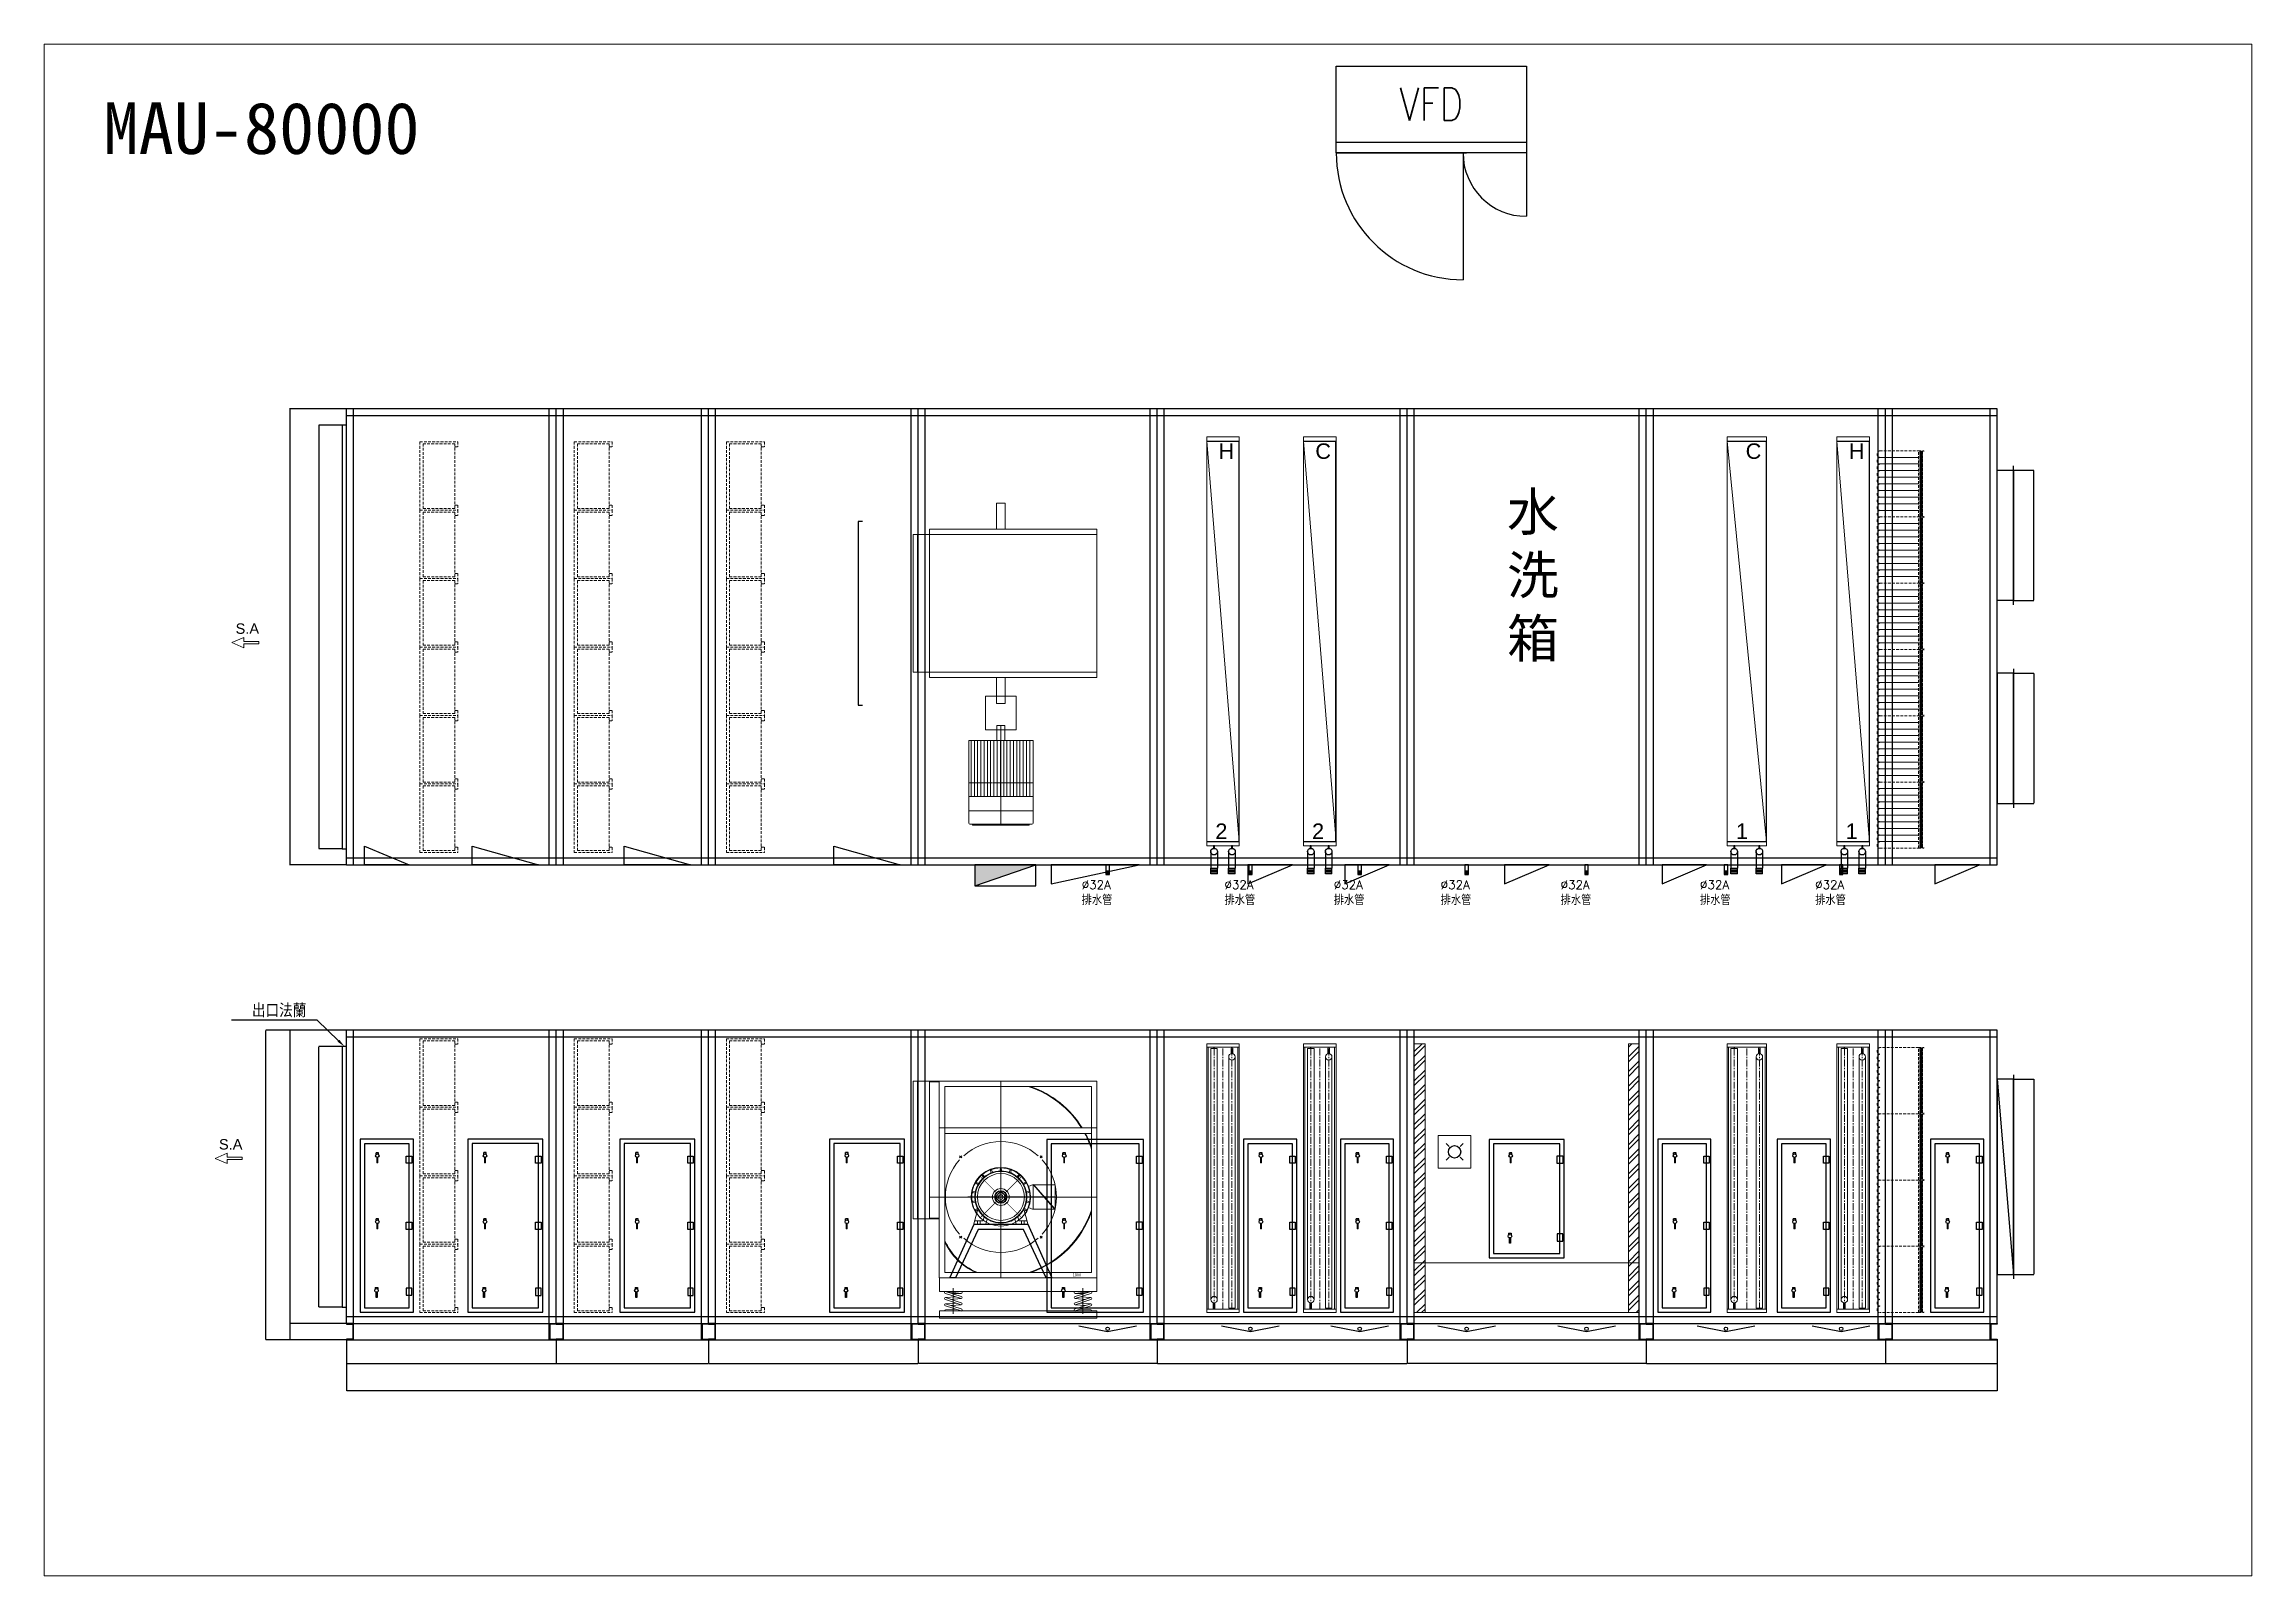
# Model space of a CAD drawing. Header units: millimetres. Extents: x -69706 to 52883, y -6882 to 68885.
# Drawn here: x -69706 to -49391, y 29188 to 43289 of the extents above; entities that cross this region are included whole.
import ezdxf
from ezdxf import colors
from ezdxf.entities.mleader import LeaderData, LeaderLine
from ezdxf.enums import TextEntityAlignment as Align
from ezdxf.math import Vec2, Vec3

# ---------------------------------------------------------------- set-up
doc = ezdxf.new("R2010")
doc.units = ezdxf.units.MM
for name, pattern in [('CENTER2', [28.575, 19.05, -3.175, 3.175, -3.175]), ('CENTERX2', [101.6, 63.5, -12.7, 12.7, -12.7]), ('DASHEDX2', [38.1, 25.4, -12.7])]:
    doc.linetypes.add(name, pattern=pattern)
doc.layers.add('188K-SM-03-F10-ELEC-EQ-Y2257103$0$E-VFD-PNL', color=150, linetype='Continuous')
doc.layers.add('200', color=7, linetype='Continuous')
for name, color, linetype, lineweight in [('1co fi', 2, 'Continuous', 13), ('2 fan  m', 6, 'Continuous', 9), ('CEN', 1, 'CENTERX2', 9), ('DIM', 3, 'Continuous', 20)]:
    doc.layers.add(name, color=color, linetype=linetype, lineweight=lineweight)
doc.styles.add('188K-SM-03-F10-ELEC-EQ-Y2257103$0$aa-txt', font='simplex.shx', dxfattribs={"width": 0.6})
doc.styles.add('CHINA', font='simplex.shx', dxfattribs={"bigfont": 'chineset.shx'})
doc.styles.get("Standard").update_dxf_attribs({"font": 'arial.ttf'})
doc.dimstyles.new('ISO-25', dxfattribs={"dimtxt": 2.5, "dimasz": 2.5, "dimexe": 1.25, "dimexo": 0.625, "dimtad": 1, "dimtxsty": 'Standard', "dimcen": 2.5, "dimadec": 0, "dimazin": 0, "dimtfac": 1, "dimtmove": 0, "dimatfit": 3, "dimfxl": 1, "dimarcsym": 0})
pattern_1 = [(45, (-67741.71, 33205.37), (-67.3519, 67.3519), []), (45, (-67696.81, 33205.37), (-67.3519, 67.3519), [])]

# ---------------------------------------------------------------- blocks, each defined once
blk = doc.blocks.new('HE')
at = {"layer": '1co fi', "linetype": 'DASHEDX2'}
for p, q in [((23071, 10212), (23421, 10212)), ((23071, 10212), (23071, 9582)), ((23100, 10194), (23100, 9599)), ((23392, 10194), (23100, 10194)), ((23392, 9599), (23392, 10194)), ((23392, 10164), (23421, 10164)), ((23421, 10212), (23421, 10164)), ((23071, 9582), (23421, 9582)), ((23071, 9582), (23421, 9582)), ((23100, 9599), (23392, 9599)), ((23392, 9629), (23421, 9629)), ((23421, 9629), (23421, 9582))]:
    blk.add_line(p, q, dxfattribs=at)
blk = doc.blocks.new('final')
at = {"layer": '1co fi'}
blk.add_blockref('HE', (-23421, -9582), dxfattribs=at)
blk = doc.blocks.new('*D400')
at = {"layer": 'DIM', "color": 0, "lineweight": -2, "transparency": 16777216}
for p, q in [((-66924, 31361), (-66924, 30891)), ((-51734, 31361), (-51734, 30891)), ((-66921, 30893), (-51736, 30893))]:
    blk.add_line(p, q, dxfattribs=at)
at = {"layer": 'DIM', "color": 0, "transparency": 16777216}
for points in [[(-66921, 30893), (-66921, 30892), (-66924, 30893)], [(-51736, 30893), (-51736, 30892), (-51734, 30893)]]:
    blk.add_solid(points, dxfattribs=at)
at = {"layer": 'DIM', "color": 0, "transparency": 16777216, "insert": (-59329, 30894), "char_height": 2.5, "attachment_point": 5}
blk.add_mtext('15190', dxfattribs=at)
blk = doc.blocks.new('12.132131')
at = {"layer": '1co fi', "linetype": 'DASHEDX2'}
h = blk.add_hatch(dxfattribs=at)
h.set_pattern_fill('ANSI37', color=256, scale=100, style=0)
h.set_pattern_definition([(45, (4112.396, -56.011), (-8.838835, 8.838835), []), (135, (4112.396, -56.011), (-8.838835, -8.838835), [])])
h.paths.add_polyline_path([(4539, 2049), (4564, 2049), (4564, 2644), (4539, 2644)])
for p, q in [((4527, 2651), (4577, 2651)), ((4527, 2041), (4527, 2651)), ((4577, 2644), (4577, 2651)), ((4527, 2049), (4527, 2041)), ((4527, 2041), (4577, 2041)), ((4577, 2049), (4577, 2041))]:
    blk.add_line(p, q, dxfattribs=at)
blk.add_lwpolyline([(4564, 2049), (4564, 2644), (4539, 2644), (4539, 2049)], close=True, dxfattribs=at)
blk = doc.blocks.new('pre')
at = {"layer": '1co fi'}
blk.add_blockref('12.132131', (-4577, -2041), dxfattribs=at)
blk = doc.blocks.new('A$C656D3120')
at = {"layer": '1co fi', "linetype": 'DASHEDX2'}
for p, q in [((381, 610), (27, 610)), ((381, 0), (27, 0))]:
    blk.add_line(p, q, dxfattribs=at)
for centre in [(31, 579), (31, 518), (31, 457), (31, 396), (31, 335), (31, 274), (31, 213), (31, 152), (31, 91), (31, 30)]:
    blk.add_arc(centre, 31.1, 97.7308, 256.5059, dxfattribs=at)
blk = doc.blocks.new('A$C6C8E4D39')
at = {"layer": '1co fi', "linetype": 'DASHEDX2'}
for p, q in [((24, 610), (381, 610)), ((24, 610), (381, 610)), ((24, 549), (381, 549)), ((24, 488), (381, 488)), ((24, 427), (381, 427)), ((381, 549), (27, 549)), ((381, 488), (27, 488)), ((381, 427), (27, 427)), ((24, 366), (381, 366)), ((24, 305), (381, 305)), ((24, 244), (381, 244)), ((381, 366), (27, 366)), ((381, 305), (27, 305)), ((381, 244), (27, 244)), ((24, 183), (381, 183)), ((24, 122), (381, 122)), ((24, 61), (381, 61)), ((381, 183), (27, 183)), ((381, 122), (27, 122)), ((381, 61), (27, 61)), ((24, 0), (381, 0)), ((24, 0), (381, 0))]:
    blk.add_line(p, q, dxfattribs=at)
for centre in [(31, 579), (31, 518), (31, 457), (31, 396), (31, 335), (31, 274), (31, 213), (31, 152), (31, 91), (31, 30)]:
    blk.add_arc(centre, 31.1, 97.7308, 256.5059, dxfattribs=at)
blk = doc.blocks.new('*D401')
at = {"layer": 'DIM', "color": 0, "lineweight": -2, "transparency": 16777216}
for p, q in [((-66964, 34061), (-67180, 34061)), ((-67178, 31664), (-67178, 34059)), ((-66964, 31661), (-67180, 31661))]:
    blk.add_line(p, q, dxfattribs=at)
at = {"layer": 'DIM', "color": 0, "transparency": 16777216}
for points in [[(-67179, 34059), (-67178, 34059), (-67178, 34061)], [(-67179, 31664), (-67178, 31664), (-67178, 31661)]]:
    blk.add_solid(points, dxfattribs=at)
at = {"layer": 'DIM', "color": 0, "transparency": 16777216, "insert": (-67180, 32861), "char_height": 2.5, "attachment_point": 5, "rotation": 90}
blk.add_mtext('2400', dxfattribs=at)
blk = doc.blocks.new('*D402')
at = {"layer": 'DIM', "color": 0, "lineweight": -2, "transparency": 16777216}
for p, q in [((-66924, 34211), (-67448, 34211)), ((-67447, 34209), (-67447, 31514)), ((-66924, 31511), (-67448, 31511))]:
    blk.add_line(p, q, dxfattribs=at)
at = {"layer": 'DIM', "color": 0, "transparency": 16777216}
for points in [[(-67447, 34209), (-67447, 34209), (-67447, 34211)], [(-67447, 31514), (-67447, 31514), (-67447, 31511)]]:
    blk.add_solid(points, dxfattribs=at)
at = {"layer": 'DIM', "color": 0, "transparency": 16777216, "insert": (-67449, 32861), "char_height": 2.5, "attachment_point": 5, "rotation": 90}
blk.add_mtext('2700', dxfattribs=at)
blk = doc.blocks.new('*D378')
at = {"layer": 'DIM', "color": 0, "lineweight": -2, "transparency": 16777216}
for p, q in [((-66924, 31511), (-67448, 31511)), ((-67447, 31509), (-67447, 31364)), ((-66924, 31361), (-67448, 31361))]:
    blk.add_line(p, q, dxfattribs=at)
at = {"layer": 'DIM', "color": 0, "transparency": 16777216}
for points in [[(-67447, 31509), (-67447, 31509), (-67447, 31511)], [(-67447, 31364), (-67447, 31364), (-67447, 31361)]]:
    blk.add_solid(points, dxfattribs=at)
at = {"layer": 'DIM', "color": 0, "transparency": 16777216, "insert": (-67449, 31436), "char_height": 2.5, "attachment_point": 5, "rotation": 90}
blk.add_mtext('150', dxfattribs=at)
blk = doc.blocks.new('*D403')
at = {"layer": 'DIM', "color": 0, "lineweight": -2, "transparency": 16777216}
for p, q in [((-66924, 34211), (-67667, 34211)), ((-67666, 31364), (-67666, 34209)), ((-66924, 31361), (-67667, 31361))]:
    blk.add_line(p, q, dxfattribs=at)
at = {"layer": 'DIM', "color": 0, "transparency": 16777216}
for points in [[(-67666, 34209), (-67666, 34209), (-67666, 34211)], [(-67666, 31364), (-67666, 31364), (-67666, 31361)]]:
    blk.add_solid(points, dxfattribs=at)
at = {"layer": 'DIM', "color": 0, "transparency": 16777216, "insert": (-67668, 32786), "char_height": 2.5, "attachment_point": 5, "rotation": 90}
blk.add_mtext('2850', dxfattribs=at)
blk = doc.blocks.new('*D404')
at = {"layer": 'DIM', "color": 0, "lineweight": -2, "transparency": 16777216}
for p, q in [((-66964, 39782), (-67180, 39782)), ((-67178, 39780), (-67178, 35885)), ((-66964, 35882), (-67180, 35882))]:
    blk.add_line(p, q, dxfattribs=at)
at = {"layer": 'DIM', "color": 0, "transparency": 16777216}
for points in [[(-67179, 39780), (-67178, 39780), (-67178, 39782)], [(-67179, 35885), (-67178, 35885), (-67178, 35882)]]:
    blk.add_solid(points, dxfattribs=at)
at = {"layer": 'DIM', "color": 0, "transparency": 16777216, "insert": (-67180, 37832), "char_height": 2.5, "attachment_point": 5, "rotation": 90}
blk.add_mtext('3900', dxfattribs=at)
blk = doc.blocks.new('*D405')
at = {"layer": 'DIM', "color": 0, "lineweight": -2, "transparency": 16777216}
for p, q in [((-66924, 39932), (-67448, 39932)), ((-67447, 39930), (-67447, 35735)), ((-66924, 35732), (-67448, 35732))]:
    blk.add_line(p, q, dxfattribs=at)
at = {"layer": 'DIM', "color": 0, "transparency": 16777216}
for points in [[(-67447, 39930), (-67447, 39930), (-67447, 39932)], [(-67447, 35735), (-67447, 35735), (-67447, 35732)]]:
    blk.add_solid(points, dxfattribs=at)
at = {"layer": 'DIM', "color": 0, "transparency": 16777216, "insert": (-67449, 37832), "char_height": 2.5, "attachment_point": 5, "rotation": 90}
blk.add_mtext('4200', dxfattribs=at)
blk = doc.blocks.new('*D406')
at = {"layer": 'DIM', "color": 0, "lineweight": -2, "ltscale": 3, "transparency": 16777216}
for p, q in [((-66924, 31361), (-66924, 31143)), ((-64994, 31361), (-64994, 31143)), ((-66921, 31144), (-64996, 31144))]:
    blk.add_line(p, q, dxfattribs=at)
at = {"layer": 'DIM', "color": 0, "ltscale": 3, "transparency": 16777216}
for points in [[(-66921, 31144), (-66921, 31143), (-66924, 31144)], [(-64996, 31144), (-64996, 31143), (-64994, 31144)]]:
    blk.add_solid(points, dxfattribs=at)
at = {"layer": 'DIM', "color": 0, "ltscale": 3, "transparency": 16777216, "insert": (-65959, 31146), "char_height": 2.5, "attachment_point": 5}
blk.add_mtext('1930', dxfattribs=at)
blk = doc.blocks.new('*D379')
at = {"layer": 'DIM', "color": 0, "lineweight": -2, "ltscale": 3, "transparency": 16777216}
for p, q in [((-54964, 31361), (-54964, 31143)), ((-52764, 31361), (-52764, 31143)), ((-54961, 31144), (-52766, 31144))]:
    blk.add_line(p, q, dxfattribs=at)
at = {"layer": 'DIM', "color": 0, "ltscale": 3, "transparency": 16777216}
for points in [[(-54961, 31144), (-54961, 31143), (-54964, 31144)], [(-52766, 31144), (-52766, 31143), (-52764, 31144)]]:
    blk.add_solid(points, dxfattribs=at)
at = {"layer": 'DIM', "color": 0, "ltscale": 3, "transparency": 16777216, "insert": (-53864, 31146), "char_height": 2.5, "attachment_point": 5}
blk.add_mtext('2200', dxfattribs=at)
blk = doc.blocks.new('*D407')
at = {"layer": 'DIM', "color": 0, "lineweight": -2, "ltscale": 3, "transparency": 16777216}
for p, q in [((-52764, 31361), (-52764, 31143)), ((-51734, 31361), (-51734, 31143)), ((-52761, 31144), (-51736, 31144))]:
    blk.add_line(p, q, dxfattribs=at)
at = {"layer": 'DIM', "color": 0, "ltscale": 3, "transparency": 16777216}
for points in [[(-52761, 31144), (-52761, 31143), (-52764, 31144)], [(-51736, 31144), (-51736, 31143), (-51734, 31144)]]:
    blk.add_solid(points, dxfattribs=at)
at = {"layer": 'DIM', "color": 0, "ltscale": 3, "transparency": 16777216, "insert": (-52249, 31146), "char_height": 2.5, "attachment_point": 5}
blk.add_mtext('1030', dxfattribs=at)
blk = doc.blocks.new('A$C56CF2680')
blk.add_lwpolyline([(0, 54), (265, 0), (530, 54)])
blk.add_circle((265, 25), 16)
blk = doc.blocks.new('A$C0B745E66')
at = {"layer": '200'}
blk.add_blockref('A$C56CF2680', (0, 0), dxfattribs=at)
blk = doc.blocks.new('A$C05B6578A')
for p, q in [((0, 35), (32, 35)), ((0, 23), (32, 23)), ((0, 12), (32, 12))]:
    blk.add_line(p, q)
blk.add_lwpolyline([(0, 0), (32, 0), (32, 88), (0, 88)], close=True)
blk = doc.blocks.new('A$C72C32AF2')
at = {"layer": '200', "rotation": 270}
blk.add_blockref('A$C05B6578A', (0, 32), dxfattribs=at)
blk = doc.blocks.new('A$C70347584')
at = {"ltscale": 3, "rotation": 90}
blk.add_blockref('A$C72C32AF2', (32, 0), dxfattribs=at)
blk = doc.blocks.new('*D380')
at = {"layer": 'DIM', "color": 0, "lineweight": -2, "ltscale": 3, "transparency": 16777216}
for p, q in [((-57164, 31361), (-57164, 31143)), ((-54964, 31361), (-54964, 31143)), ((-54966, 31144), (-57161, 31144))]:
    blk.add_line(p, q, dxfattribs=at)
at = {"layer": 'DIM', "color": 0, "ltscale": 3, "transparency": 16777216}
for points in [[(-57161, 31144), (-57161, 31143), (-57164, 31144)], [(-54966, 31144), (-54966, 31143), (-54964, 31144)]]:
    blk.add_solid(points, dxfattribs=at)
at = {"layer": 'DIM', "color": 0, "ltscale": 3, "transparency": 16777216, "insert": (-56064, 31146), "char_height": 2.5, "attachment_point": 5}
blk.add_mtext('2200', dxfattribs=at)
blk = doc.blocks.new('*D381')
at = {"layer": 'DIM', "color": 0, "lineweight": -2, "ltscale": 3, "transparency": 16777216}
for p, q in [((-59464, 31361), (-59464, 31143)), ((-57164, 31361), (-57164, 31143)), ((-59461, 31144), (-57166, 31144))]:
    blk.add_line(p, q, dxfattribs=at)
at = {"layer": 'DIM', "color": 0, "ltscale": 3, "transparency": 16777216}
for points in [[(-59461, 31144), (-59461, 31143), (-59464, 31144)], [(-57166, 31144), (-57166, 31143), (-57164, 31144)]]:
    blk.add_solid(points, dxfattribs=at)
at = {"layer": 'DIM', "color": 0, "ltscale": 3, "transparency": 16777216, "insert": (-58314, 31146), "char_height": 2.5, "attachment_point": 5}
blk.add_mtext('2300', dxfattribs=at)
blk = doc.blocks.new('*D382')
at = {"layer": 'DIM', "color": 0, "lineweight": -2, "ltscale": 3, "transparency": 16777216}
for p, q in [((-61664, 31361), (-61664, 31143)), ((-59464, 31361), (-59464, 31143)), ((-59466, 31144), (-61661, 31144))]:
    blk.add_line(p, q, dxfattribs=at)
at = {"layer": 'DIM', "color": 0, "ltscale": 3, "transparency": 16777216}
for points in [[(-61661, 31144), (-61661, 31143), (-61664, 31144)], [(-59466, 31144), (-59466, 31143), (-59464, 31144)]]:
    blk.add_solid(points, dxfattribs=at)
at = {"layer": 'DIM', "color": 0, "ltscale": 3, "transparency": 16777216, "insert": (-60564, 31146), "char_height": 2.5, "attachment_point": 5}
blk.add_mtext('2200', dxfattribs=at)
blk = doc.blocks.new('*D383')
at = {"layer": 'DIM', "color": 0, "lineweight": -2, "ltscale": 3, "transparency": 16777216}
for p, q in [((-63594, 31361), (-63594, 31143)), ((-61664, 31361), (-61664, 31143)), ((-63591, 31144), (-61666, 31144))]:
    blk.add_line(p, q, dxfattribs=at)
at = {"layer": 'DIM', "color": 0, "ltscale": 3, "transparency": 16777216}
for points in [[(-63591, 31144), (-63591, 31143), (-63594, 31144)], [(-61666, 31144), (-61666, 31143), (-61664, 31144)]]:
    blk.add_solid(points, dxfattribs=at)
at = {"layer": 'DIM', "color": 0, "ltscale": 3, "transparency": 16777216, "insert": (-62629, 31146), "char_height": 2.5, "attachment_point": 5}
blk.add_mtext('1930', dxfattribs=at)
blk = doc.blocks.new('*D384')
at = {"layer": 'DIM', "color": 0, "lineweight": -2, "ltscale": 3, "transparency": 16777216}
for p, q in [((-64994, 31361), (-64994, 31143)), ((-63594, 31361), (-63594, 31143)), ((-64991, 31144), (-63596, 31144))]:
    blk.add_line(p, q, dxfattribs=at)
at = {"layer": 'DIM', "color": 0, "ltscale": 3, "transparency": 16777216}
for points in [[(-64991, 31144), (-64991, 31143), (-64994, 31144)], [(-63596, 31144), (-63596, 31143), (-63594, 31144)]]:
    blk.add_solid(points, dxfattribs=at)
at = {"layer": 'DIM', "color": 0, "ltscale": 3, "transparency": 16777216, "insert": (-64294, 31146), "char_height": 2.5, "attachment_point": 5}
blk.add_mtext('1400', dxfattribs=at)
blk = doc.blocks.new('00345454')
at = {"color": 0, "linetype": 'Continuous'}
for p, q in [((657, 1931), (634, 1931)), ((634, 1915), (634, 1931)), ((641, 1888), (641, 1838)), ((651, 1838), (641, 1838)), ((651, 1838), (651, 1888)), ((657, 1915), (657, 1931)), ((657, 1323), (634, 1323)), ((634, 1307), (634, 1323)), ((641, 1280), (641, 1231)), ((651, 1231), (641, 1231)), ((651, 1231), (651, 1280)), ((657, 1307), (657, 1323)), ((627, 691), (650, 691)), ((627, 691), (627, 675)), ((634, 598), (634, 647)), ((643, 647), (643, 598)), ((650, 691), (650, 675)), ((643, 598), (634, 598))]:
    blk.add_line(p, q, dxfattribs=at)
for points in [[(487, 464), (977, 464), (977, 2054), (487, 2054)], [(527, 504), (937, 504), (937, 2014), (527, 2014)], [(912, 1900), (962, 1900), (962, 1833), (912, 1833)], [(912, 1292), (962, 1292), (962, 1225), (912, 1225)], [(912, 618), (962, 618), (962, 685), (912, 685)]]:
    blk.add_lwpolyline(points, close=True, dxfattribs=at)
for centre in [(646, 1903), (646, 1295), (638, 663)]:
    blk.add_circle(centre, 16.4, dxfattribs=at)
blk = doc.blocks.new('131313')
at = {"color": 0, "linetype": 'Continuous'}
for p, q in [((726, 1652), (703, 1652)), ((703, 1636), (703, 1652)), ((726, 1636), (726, 1652)), ((710, 1608), (710, 1559)), ((719, 1559), (710, 1559)), ((719, 1559), (719, 1608)), ((726, 1044), (703, 1044)), ((703, 1028), (703, 1044)), ((726, 1028), (726, 1044)), ((710, 1001), (710, 951)), ((719, 951), (710, 951)), ((719, 951), (719, 1001)), ((696, 412), (719, 412)), ((696, 412), (696, 396)), ((719, 412), (719, 396)), ((702, 319), (702, 368)), ((712, 319), (702, 319)), ((712, 368), (712, 319))]:
    blk.add_line(p, q, dxfattribs=at)
for points in [[(556, 185), (1246, 185), (1246, 1775), (556, 1775)], [(596, 225), (1206, 225), (1206, 1735), (596, 1735)], [(1181, 1621), (1231, 1621), (1231, 1554), (1181, 1554)], [(1181, 1013), (1231, 1013), (1231, 946), (1181, 946)], [(1181, 338), (1231, 338), (1231, 405), (1181, 405)]]:
    blk.add_lwpolyline(points, close=True, dxfattribs=at)
for centre in [(715, 1624), (715, 1016), (707, 384)]:
    blk.add_circle(centre, 16.4, dxfattribs=at)
blk = doc.blocks.new('*D385')
at = {"layer": 'DIM', "color": 0, "lineweight": -2, "transparency": 16777216}
for p, q in [((-54218, 39633), (-53858, 39633)), ((-53859, 35952), (-53859, 39630)), ((-54218, 35949), (-53858, 35949))]:
    blk.add_line(p, q, dxfattribs=at)
at = {"layer": 'DIM', "color": 0, "transparency": 16777216}
for points in [[(-53859, 39630), (-53858, 39630), (-53859, 39633)], [(-53859, 35952), (-53858, 35952), (-53859, 35949)]]:
    blk.add_solid(points, dxfattribs=at)
at = {"layer": 'DIM', "color": 0, "transparency": 16777216, "insert": (-53860, 39132), "char_height": 2.5, "attachment_point": 5, "rotation": 90}
blk.add_mtext('{\\H0.6x;3683,32}', dxfattribs=at)
blk = doc.blocks.new('*D386')
at = {"layer": 'DIM', "color": 0, "lineweight": -2, "transparency": 16777216}
for p, q in [((-58118, 39633), (-57818, 39633)), ((-57819, 35952), (-57819, 39630)), ((-58118, 35949), (-57818, 35949))]:
    blk.add_line(p, q, dxfattribs=at)
at = {"layer": 'DIM', "color": 0, "transparency": 16777216}
for points in [[(-57819, 39630), (-57818, 39630), (-57819, 39633)], [(-57819, 35952), (-57818, 35952), (-57819, 35949)]]:
    blk.add_solid(points, dxfattribs=at)
at = {"layer": 'DIM', "color": 0, "transparency": 16777216, "insert": (-57820, 39132), "char_height": 2.5, "attachment_point": 5, "rotation": 90}
blk.add_mtext('{\\H0.6x;3683,32}', dxfattribs=at)
blk = doc.blocks.new('*D387')
at = {"layer": 'DIM', "color": 0, "lineweight": -2, "transparency": 16777216}
for p, q in [((-59008, 39633), (-58708, 39633)), ((-58709, 35952), (-58709, 39630)), ((-59008, 35949), (-58708, 35949))]:
    blk.add_line(p, q, dxfattribs=at)
at = {"layer": 'DIM', "color": 0, "transparency": 16777216}
for points in [[(-58709, 39630), (-58708, 39630), (-58709, 39633)], [(-58709, 35952), (-58708, 35952), (-58709, 35949)]]:
    blk.add_solid(points, dxfattribs=at)
at = {"layer": 'DIM', "color": 0, "transparency": 16777216, "insert": (-58710, 39132), "char_height": 2.5, "attachment_point": 5, "rotation": 90}
blk.add_mtext('{\\H0.6x;3683,32}', dxfattribs=at)
blk = doc.blocks.new('A$C2FFD4367')
at = {"color": 0, "linetype": 'Continuous'}
for p, q in [((890, 1590), (0, 1590)), ((0, 1590), (0, 0)), ((850, 1550), (40, 1550)), ((40, 1550), (40, 40)), ((170, 1467), (147, 1467)), ((147, 1451), (147, 1467)), ((154, 1424), (154, 1375)), ((163, 1375), (163, 1424)), ((170, 1451), (170, 1467)), ((850, 40), (850, 1550)), ((890, 0), (890, 1590)), ((163, 1375), (154, 1375)), ((170, 859), (147, 859)), ((147, 843), (147, 859)), ((154, 816), (154, 767)), ((163, 767), (163, 816)), ((170, 843), (170, 859)), ((825, 829), (875, 829)), ((825, 761), (825, 829)), ((875, 829), (875, 761)), ((163, 767), (154, 767)), ((875, 761), (825, 761)), ((140, 227), (163, 227)), ((140, 227), (140, 211)), ((163, 227), (163, 211)), ((40, 40), (850, 40)), ((146, 134), (146, 183)), ((156, 134), (146, 134)), ((156, 183), (156, 134)), ((0, 0), (890, 0))]:
    blk.add_line(p, q, dxfattribs=at)
for points in [[(825, 1436), (875, 1436), (875, 1369), (825, 1369)], [(825, 154), (875, 154), (875, 221), (825, 221)]]:
    blk.add_lwpolyline(points, close=True, dxfattribs=at)
for centre in [(159, 1439), (159, 831), (151, 199)]:
    blk.add_circle(centre, 16.4, dxfattribs=at)
blk = doc.blocks.new('*D408')
at = {"layer": 'DIM', "color": 0, "lineweight": -2, "transparency": 16777216}
for p, q in [((-51583, 33761), (-51397, 33761)), ((-51398, 33759), (-51398, 31964)), ((-51583, 31961), (-51397, 31961))]:
    blk.add_line(p, q, dxfattribs=at)
at = {"layer": 'DIM', "color": 0, "transparency": 16777216}
for points in [[(-51398, 33759), (-51397, 33759), (-51398, 33761)], [(-51398, 31964), (-51397, 31964), (-51398, 31961)]]:
    blk.add_solid(points, dxfattribs=at)
at = {"layer": 'DIM', "color": 0, "transparency": 16777216, "insert": (-51400, 32861), "char_height": 2.5, "attachment_point": 5, "rotation": 90}
blk.add_mtext('1800', dxfattribs=at)
blk = doc.blocks.new('*D409')
at = {"layer": 'DIM', "color": 0, "lineweight": -2, "transparency": 16777216}
for p, q in [((-51583, 37497), (-51397, 37497)), ((-51398, 37495), (-51398, 36300)), ((-51583, 36297), (-51397, 36297))]:
    blk.add_line(p, q, dxfattribs=at)
at = {"layer": 'DIM', "color": 0, "transparency": 16777216}
for points in [[(-51398, 37495), (-51397, 37495), (-51398, 37497)], [(-51398, 36300), (-51397, 36300), (-51398, 36297)]]:
    blk.add_solid(points, dxfattribs=at)
at = {"layer": 'DIM', "color": 0, "transparency": 16777216, "insert": (-51400, 36897), "char_height": 2.5, "attachment_point": 5, "rotation": 90}
blk.add_mtext('1200', dxfattribs=at)
blk = doc.blocks.new('*D410')
at = {"layer": 'DIM', "color": 0, "lineweight": -2, "transparency": 16777216}
for p, q in [((-51583, 39367), (-51397, 39367)), ((-51398, 38170), (-51398, 39365)), ((-51583, 38167), (-51397, 38167))]:
    blk.add_line(p, q, dxfattribs=at)
at = {"layer": 'DIM', "color": 0, "transparency": 16777216}
for points in [[(-51398, 39365), (-51397, 39365), (-51398, 39367)], [(-51398, 38170), (-51397, 38170), (-51398, 38167)]]:
    blk.add_solid(points, dxfattribs=at)
at = {"layer": 'DIM', "color": 0, "transparency": 16777216, "insert": (-51400, 38767), "char_height": 2.5, "attachment_point": 5, "rotation": 90}
blk.add_mtext('1200', dxfattribs=at)
blk = doc.blocks.new('light')
for p, q in [((-50, 50), (-78, 78)), ((50, 50), (78, 78)), ((-78, -78), (-50, -50)), ((78, -78), (50, -50))]:
    blk.add_line(p, q)
blk.add_circle((0, 0), 57)
blk = doc.blocks.new('spring')
at = {"layer": '2 fan  m', "ltscale": 1.5}
blk.add_line((0, 211), (0, -26), dxfattribs=at)
at = {"layer": '2 fan  m', "ltscale": 10}
for p, q in [((71, 0), (-81, 0)), ((71, 161), (-71, 180)), ((71, 133), (-71, 180)), ((-71, 180), (71, 180)), ((71, 114), (-71, 161)), ((24, 130), (-71, 123)), ((71, 76), (-71, 123)), ((71, 57), (-71, 104)), ((24, 73), (-71, 66)), ((71, 19), (-71, 66)), ((71, 0), (-71, 47)), ((24, 16), (-71, 9)), ((71, 114), (-24, 107)), ((71, 57), (-24, 51)), ((71, 161), (-14, 161))]:
    blk.add_line(p, q, dxfattribs=at)
for centre, start, end in [((-71, 171), 90, 270), ((-71, 114), 90, 270), ((-71, 57), 90, 270), ((-71, 0), 90, 180), ((71, 171), 270, 90), ((71, 123), 270, 90), ((71, 66), 270, 90), ((71, 9), 270, 90)]:
    blk.add_arc(centre, 9.48, start, end, dxfattribs=at)
blk = doc.blocks.new('A$C41A24E1D')
at = {"layer": '2 fan  m'}
for points in [[(561, 1119, 1), (552, 1110, 1)], [(1293, 1119, -1), (1302, 1110, -1)], [(561, 370, -1), (552, 378, -1)], [(1293, 370, 1), (1302, 378, 1)]]:
    blk.add_hatch(color=256, dxfattribs=at).paths.add_polyline_path(points)
for p, q in [((360, 1810), (270, 1810)), ((270, 1810), (270, 544)), ((360, 1805), (270, 1805)), ((926, 1810), (926, 0)), ((1810, 1380), (360, 1380)), ((1760, 1330), (410, 1330)), ((547, 1124), (567, 1105)), ((567, 1124), (547, 1105)), ((1287, 1124), (1307, 1105)), ((1307, 1124), (1287, 1105)), ((270, 744), (1810, 744)), ((270, 549), (360, 549)), ((270, 544), (360, 544)), ((567, 364), (547, 384)), ((547, 364), (567, 384)), ((1307, 364), (1287, 384)), ((1287, 364), (1307, 384))]:
    blk.add_line(p, q, dxfattribs=at)
for points in [[(360, 0), (1810, 0), (1810, 1810), (360, 1810)], [(410, 50), (1760, 50), (1760, 1760), (410, 1760)], [(926, 690), (980, 744), (926, 798), (873, 744)]]:
    blk.add_lwpolyline(points, close=True, dxfattribs=at)
at = {"layer": '2 fan  m', "const_width": 5.38}
for points in [[(889, 782), (737, 934)], [(965, 782), (1117, 934)], [(889, 706), (737, 554)], [(965, 706), (1117, 554)]]:
    blk.add_lwpolyline(points, dxfattribs=at)
at = {"layer": '2 fan  m'}
for centre, radius in [((927, 744), 269), ((926, 744), 53.8), ((926, 744), 21.6)]:
    blk.add_circle(centre, radius, dxfattribs=at)
for centre, radius, start, end in [((905, 905), 900, 31.8456, 71.7569), ((905, 905), 905, 31.6492, 70.82), ((927, 744), 511, 48.0178, 131.9822), ((905, 905), 900, 18.1923, 28.1701), ((905, 905), 905, 19.1319, 28.0008), ((927, 744), 511, 138.0178, 221.9822), ((927, 744), 511, 318.0178, 41.9822), ((905, 905), 900, 288.2431, 341.8077), ((905, 905), 905, 289.18, 340.8681), ((925, 566), 560, 203.2236, 246.881), ((925, 566), 565, 204.3775, 245.7214), ((927, 744), 511, 228.0178, 311.9822)]:
    blk.add_arc(centre, radius, start, end, dxfattribs=at)
at = {"layer": '2 fan  m', "insert": (1587, 40), "char_height": 25, "width": 6.89, "attachment_point": 1}
blk.add_mtext('1000', dxfattribs=at)
blk = doc.blocks.new('A$C4E021A34')
at = {"layer": '2 fan  m'}
for points in [[(616, 1606), (696, 1606), (696, 1846), (616, 1846)], [(0, 240), (1540, 240), (1540, 1606), (0, 1606)], [(0, 290), (1540, 290), (1540, 1556), (0, 1556)], [(616, 240), (696, 240), (696, 0), (616, 0)]]:
    blk.add_lwpolyline(points, close=True, dxfattribs=at)
blk = doc.blocks.new('*D390')
at = {"layer": 'DIM', "color": 0, "lineweight": -2, "transparency": 16777216}
for p, q in [((-53208, 39633), (-52908, 39633)), ((-52909, 35952), (-52909, 39630)), ((-53208, 35949), (-52908, 35949))]:
    blk.add_line(p, q, dxfattribs=at)
at = {"layer": 'DIM', "color": 0, "transparency": 16777216}
for points in [[(-52909, 39630), (-52908, 39630), (-52909, 39633)], [(-52909, 35952), (-52908, 35952), (-52909, 35949)]]:
    blk.add_solid(points, dxfattribs=at)
at = {"layer": 'DIM', "color": 0, "transparency": 16777216, "insert": (-52910, 39132), "char_height": 2.5, "attachment_point": 5, "rotation": 90}
blk.add_mtext('{\\H0.6x;3683,32}', dxfattribs=at)
blk = doc.blocks.new('4534641')
at = {"color": 0, "linetype": 'Continuous'}
for p, q in [((5449, 1611), (5426, 1611)), ((5426, 1595), (5426, 1611)), ((5432, 1568), (5432, 1519)), ((5442, 1519), (5432, 1519)), ((5442, 1519), (5442, 1568)), ((5449, 1595), (5449, 1611)), ((5418, 871), (5441, 871)), ((5418, 871), (5418, 855)), ((5425, 778), (5425, 828)), ((5435, 828), (5435, 778)), ((5441, 871), (5441, 855)), ((5435, 778), (5425, 778))]:
    blk.add_line(p, q, dxfattribs=at)
for points in [[(5240, 644), (5930, 644), (5930, 1734), (5240, 1734)], [(5280, 684), (5890, 684), (5890, 1694), (5280, 1694)], [(5865, 1581), (5916, 1581), (5916, 1513), (5865, 1513)], [(5865, 798), (5916, 798), (5916, 865), (5865, 865)]]:
    blk.add_lwpolyline(points, close=True, dxfattribs=at)
for centre in [(5437, 1583), (5430, 843)]:
    blk.add_circle(centre, 16.4, dxfattribs=at)
blk = doc.blocks.new('door6x10')
blk.add_blockref('4534641', (-5890, -684))
blk = doc.blocks.new('A$C0F9A60F0')
for p, q in [((0, 0), (0, 150)), ((0, 150), (65, 150)), ((65, 0), (0, 0)), ((6, 144), (6, 6)), ((65, 144), (6, 144)), ((6, 6), (65, 6)), ((65, 150), (65, 144)), ((65, 6), (65, 0))]:
    blk.add_line(p, q)
blk = doc.blocks.new('188K-SM-03-F10-ELEC-EQ-Y2257103$0$VFD-PNL-158KW')
for p, q in [((58.3, 80), (58.3, 196.7)), ((0, 80), (0, 138.3)), ((0, 80), (55, 80)), ((175, 70), (0, 70)), ((55, 80), (165, 80)), ((175, 80), (55, 80))]:
    blk.add_line(p, q)
blk.add_lwpolyline([(175, 80), (175, 0), (0, 0), (0, 80)], close=True)
for centre, radius in [((58.3, 80), 116.7), ((0, 80), 58.3)]:
    blk.add_arc(centre, radius, 0, 90)
at = {"style": '188K-SM-03-F10-ELEC-EQ-Y2257103$0$aa-txt', "width": 0.8}
blk.add_text('VFD', height=30, rotation=180, dxfattribs=at).set_placement((87.5, 35), align=Align.MIDDLE_CENTER)

msp = doc.modelspace()

# ---------------------------------------------------------------- hatches: boundary and pattern name
msp.add_hatch(color=256).paths.add_polyline_path([(-61142.095, 35540.423), (-60580.969, 35732.209), (-61142.095, 35732.209)])
at = {"layer": '1co fi'}
for points in [[(-58939.254, 34048.936), (-58943.325, 34048.936), (-58943.325, 34043.25), (-58939.254, 34043.25)], [(-58049.254, 34048.936), (-58053.325, 34048.936), (-58053.325, 34043.25), (-58049.254, 34043.25)], [(-54152.254, 34048.936), (-54156.325, 34048.936), (-54156.325, 34043.25), (-54152.254, 34043.25)], [(-53139.254, 34048.936), (-53143.325, 34048.936), (-53143.325, 34043.25), (-53139.254, 34043.25)], [(-58778.325, 31646.741), (-58774.254, 31646.741), (-58774.254, 31652.427), (-58778.325, 31652.427)], [(-57888.325, 31646.741), (-57884.254, 31646.741), (-57884.254, 31652.427), (-57888.325, 31652.427)], [(-53925.325, 31646.741), (-53921.254, 31646.741), (-53921.254, 31652.427), (-53925.325, 31652.427)], [(-52978.325, 31646.741), (-52974.254, 31646.741), (-52974.254, 31652.427), (-52978.325, 31652.427)]]:
    msp.add_hatch(color=1, dxfattribs=at).paths.add_polyline_path(points)
at = {"layer": 'DIM'}
h = msp.add_hatch(dxfattribs=at)
h.set_pattern_fill('ANSI32', color=256, scale=10)
h.set_pattern_definition(pattern_1)
h.paths.add_polyline_path([(-57098.79, 31611.338), (-56999.812, 31611.338), (-56999.812, 34086.659), (-57098.79, 34086.659)])
h = msp.add_hatch(dxfattribs=at)
h.set_pattern_fill('ANSI32', color=256, scale=10)
h.set_pattern_definition(pattern_1)
h.paths.add_polyline_path([(-55028.79, 31611.338), (-55127.768, 31611.338), (-55127.768, 34086.659), (-55028.79, 34086.659)])

# ---------------------------------------------------------------- linework, layer by layer
for p, q in [((-66923.79, 35732.209), (-66923.79, 39932.209)), ((-51733.79, 39932.209), (-66923.79, 39932.209)), ((-51733.79, 39867.209), (-66923.79, 39867.209)), ((-66858.79, 35732.209), (-66858.79, 39932.209)), ((-65058.79, 35732.209), (-65058.79, 39932.209)), ((-64993.79, 35732.209), (-64993.79, 39932.209)), ((-64928.79, 35732.209), (-64928.79, 39932.209)), ((-63658.79, 35732.209), (-63658.79, 39932.209)), ((-63593.79, 35732.209), (-63593.79, 39932.209)), ((-63528.79, 35732.209), (-63528.79, 39932.209)), ((-61728.79, 35732.209), (-61728.79, 39932.209)), ((-61663.79, 35732.209), (-61663.79, 39932.209)), ((-61598.79, 35732.209), (-61598.79, 39932.209)), ((-59528.79, 35732.209), (-59528.79, 39932.209)), ((-59463.79, 35732.209), (-59463.79, 39932.209)), ((-59398.79, 35732.209), (-59398.79, 39932.209)), ((-57228.79, 35732.209), (-57228.79, 39932.209)), ((-57163.79, 35732.209), (-57163.79, 39932.209)), ((-57098.79, 35732.209), (-57098.79, 39932.209)), ((-55028.79, 35732.209), (-55028.79, 39932.209)), ((-54963.79, 35732.209), (-54963.79, 39932.209)), ((-54898.79, 35732.209), (-54898.79, 39932.209)), ((-52828.79, 35732.209), (-52828.79, 39932.209)), ((-52763.79, 35732.209), (-52763.79, 39932.209)), ((-52698.79, 35732.209), (-52698.79, 39932.209)), ((-51798.79, 35732.209), (-51798.79, 39932.209)), ((-51733.79, 35732.209), (-51733.79, 39932.209)), ((-51583.79, 38127.209), (-51583.79, 39407.209)), ((-51583.79, 37537.209), (-51583.79, 36257.209)), ((-66923.79, 35797.209), (-51733.79, 35797.209)), ((-58971.7, 35854.722), (-58971.7, 35703.141)), ((-58910.879, 35854.722), (-58910.879, 35703.141)), ((-58806.7, 35854.722), (-58806.7, 35703.141)), ((-58745.879, 35854.722), (-58745.879, 35703.141)), ((-58081.7, 35854.722), (-58081.7, 35703.141)), ((-58020.879, 35854.722), (-58020.879, 35703.141)), ((-57916.7, 35854.722), (-57916.7, 35703.141)), ((-57855.879, 35854.722), (-57855.879, 35703.141)), ((-54184.7, 35854.722), (-54184.7, 35703.141)), ((-54123.879, 35854.722), (-54123.879, 35703.141)), ((-53953.7, 35854.722), (-53953.7, 35703.141)), ((-53892.879, 35854.722), (-53892.879, 35703.141)), ((-53171.7, 35854.722), (-53171.7, 35703.141)), ((-53110.879, 35854.722), (-53110.879, 35703.141)), ((-53006.7, 35854.722), (-53006.7, 35703.141)), ((-52945.879, 35854.722), (-52945.879, 35703.141)), ((-66923.79, 35732.209), (-51733.79, 35732.209)), ((-58971.7, 35649.312), (-58971.7, 35703.141)), ((-58910.879, 35649.312), (-58971.7, 35649.312)), ((-58910.879, 35649.312), (-58910.879, 35703.141)), ((-58806.7, 35649.312), (-58806.7, 35703.141)), ((-58745.879, 35649.312), (-58806.7, 35649.312)), ((-58745.879, 35649.312), (-58745.879, 35703.141)), ((-58081.7, 35649.312), (-58081.7, 35703.141)), ((-58020.879, 35649.312), (-58081.7, 35649.312)), ((-58020.879, 35649.312), (-58020.879, 35703.141)), ((-57916.7, 35649.312), (-57916.7, 35703.141)), ((-57855.879, 35649.312), (-57916.7, 35649.312)), ((-57855.879, 35649.312), (-57855.879, 35703.141)), ((-54184.7, 35649.312), (-54184.7, 35703.141)), ((-54123.879, 35649.312), (-54184.7, 35649.312)), ((-54123.879, 35649.312), (-54123.879, 35703.141)), ((-53953.7, 35649.312), (-53953.7, 35703.141)), ((-53892.879, 35649.312), (-53953.7, 35649.312)), ((-53892.879, 35649.312), (-53892.879, 35703.141)), ((-53171.7, 35649.312), (-53171.7, 35703.141)), ((-53110.879, 35649.312), (-53171.7, 35649.312)), ((-53110.879, 35649.312), (-53110.879, 35703.141)), ((-53006.7, 35649.312), (-53006.7, 35703.141)), ((-52945.879, 35649.312), (-53006.7, 35649.312)), ((-52945.879, 35649.312), (-52945.879, 35703.141)), ((-66923.79, 31511.338), (-66923.79, 34211.338)), ((-51733.79, 34211.338), (-66923.79, 34211.338)), ((-51733.79, 34146.338), (-66923.79, 34146.338)), ((-66858.79, 31511.338), (-66858.79, 34211.338)), ((-65058.79, 31511.338), (-65058.79, 34211.338)), ((-64993.79, 31511.338), (-64993.79, 34211.338)), ((-64928.79, 31511.338), (-64928.79, 34211.338)), ((-63658.79, 31511.338), (-63658.79, 34211.338)), ((-63593.79, 31511.338), (-63593.79, 34211.338)), ((-63528.79, 31511.338), (-63528.79, 34211.338)), ((-61728.79, 31511.338), (-61728.79, 34211.338)), ((-61663.79, 31511.338), (-61663.79, 34211.338)), ((-61598.79, 31511.338), (-61598.79, 34211.338)), ((-59528.79, 31511.338), (-59528.79, 34211.338)), ((-59463.79, 31511.338), (-59463.79, 34211.338)), ((-59398.79, 31511.338), (-59398.79, 34211.338)), ((-57228.79, 31511.338), (-57228.79, 34211.338)), ((-57163.79, 31511.338), (-57163.79, 34211.338)), ((-57098.79, 31511.338), (-57098.79, 34211.338)), ((-55028.79, 31511.338), (-55028.79, 34211.338)), ((-54963.79, 31511.338), (-54963.79, 34211.338)), ((-54898.79, 31511.338), (-54898.79, 34211.338)), ((-52828.79, 31511.338), (-52828.79, 34211.338)), ((-52763.79, 31511.338), (-52763.79, 34211.338)), ((-52698.79, 31511.338), (-52698.79, 34211.338)), ((-51798.79, 31511.338), (-51798.79, 34211.338)), ((-51733.79, 31511.338), (-51733.79, 34211.338)), ((-51733.79, 33761.338), (-51583.79, 31961.338)), ((-51583.79, 33801.338), (-51583.79, 31921.338)), ((-66923.79, 31576.338), (-51733.79, 31576.338)), ((-66923.79, 31511.338), (-51733.79, 31511.338)), ((-66923.79, 31361.338), (-51733.79, 31361.338))]:
    msp.add_line(p, q)
at = {"lineweight": 15}
for p, q in [((-59008.79, 39632.636), (-58708.79, 39632.636)), ((-59008.79, 39632.636), (-58708.79, 35949.312)), ((-58118.79, 39632.636), (-57818.79, 39632.636)), ((-58118.79, 39632.636), (-57818.79, 35949.312)), ((-54218.79, 39632.636), (-53858.79, 39632.636)), ((-54218.79, 39632.636), (-53858.79, 35949.312)), ((-53208.79, 39632.636), (-52908.79, 39632.636)), ((-53208.79, 39632.636), (-52908.79, 35949.312)), ((-59008.79, 35949.312), (-58708.79, 35949.312)), ((-58118.79, 35949.312), (-57818.79, 35949.312)), ((-54218.79, 35949.312), (-53858.79, 35949.312)), ((-53208.79, 35949.312), (-52908.79, 35949.312))]:
    msp.add_line(p, q, dxfattribs=at)
at = {"color": 2, "lineweight": 13}
for p, q in [((-58971.7, 35703.141), (-58910.879, 35703.141)), ((-58910.879, 35692.375), (-58971.7, 35692.375)), ((-58910.879, 35681.609), (-58971.7, 35681.609)), ((-58910.879, 35670.843), (-58971.7, 35670.843)), ((-58910.879, 35660.077), (-58971.7, 35660.077)), ((-58806.7, 35703.141), (-58745.879, 35703.141)), ((-58745.879, 35692.375), (-58806.7, 35692.375)), ((-58745.879, 35681.609), (-58806.7, 35681.609)), ((-58745.879, 35670.843), (-58806.7, 35670.843)), ((-58745.879, 35660.077), (-58806.7, 35660.077)), ((-58081.7, 35703.141), (-58020.879, 35703.141)), ((-58020.879, 35692.375), (-58081.7, 35692.375)), ((-58020.879, 35681.609), (-58081.7, 35681.609)), ((-58020.879, 35670.843), (-58081.7, 35670.843)), ((-58020.879, 35660.077), (-58081.7, 35660.077)), ((-57916.7, 35703.141), (-57855.879, 35703.141)), ((-57855.879, 35692.375), (-57916.7, 35692.375)), ((-57855.879, 35681.609), (-57916.7, 35681.609)), ((-57855.879, 35670.843), (-57916.7, 35670.843)), ((-57855.879, 35660.077), (-57916.7, 35660.077)), ((-54184.7, 35703.141), (-54123.879, 35703.141)), ((-54123.879, 35692.375), (-54184.7, 35692.375)), ((-54123.879, 35681.609), (-54184.7, 35681.609)), ((-54123.879, 35670.843), (-54184.7, 35670.843)), ((-54123.879, 35660.077), (-54184.7, 35660.077)), ((-53953.7, 35703.141), (-53892.879, 35703.141)), ((-53892.879, 35692.375), (-53953.7, 35692.375)), ((-53892.879, 35681.609), (-53953.7, 35681.609)), ((-53892.879, 35670.843), (-53953.7, 35670.843)), ((-53892.879, 35660.077), (-53953.7, 35660.077)), ((-53171.7, 35703.141), (-53110.879, 35703.141)), ((-53110.879, 35692.375), (-53171.7, 35692.375)), ((-53110.879, 35681.609), (-53171.7, 35681.609)), ((-53110.879, 35670.843), (-53171.7, 35670.843)), ((-53110.879, 35660.077), (-53171.7, 35660.077)), ((-53006.7, 35703.141), (-52945.879, 35703.141)), ((-52945.879, 35692.375), (-53006.7, 35692.375)), ((-52945.879, 35681.609), (-53006.7, 35681.609)), ((-52945.879, 35670.843), (-53006.7, 35670.843)), ((-52945.879, 35660.077), (-53006.7, 35660.077))]:
    msp.add_line(p, q, dxfattribs=at)
at = {"lineweight": 20}
msp.add_lwpolyline([(-69706.402, 29187.619), (-49391.389, 29187.619), (-49391.389, 43288.747), (-69706.402, 43288.747)], close=True, dxfattribs=at)
for points in [[(-66963.79, 35882.209), (-66923.79, 35882.209), (-66923.79, 39782.209), (-66963.79, 39782.209)], [(-51733.79, 38167.209), (-51733.79, 39367.209), (-51583.79, 39367.209), (-51583.79, 38167.209)], [(-51733.79, 37497.209), (-51733.79, 36297.209), (-51583.79, 36297.209), (-51583.79, 37497.209)], [(-61142.095, 35540.423), (-60580.969, 35540.423), (-60580.969, 35732.209), (-61142.095, 35732.209)], [(-61142.095, 35540.423), (-60580.969, 35732.209), (-60580.969, 35732.209), (-61142.095, 35732.209)], [(-66963.79, 31661.338), (-66923.79, 31661.338), (-66923.79, 34061.338), (-66963.79, 34061.338)], [(-51733.79, 33761.338), (-51733.79, 31961.338), (-51583.79, 31961.338), (-51583.79, 33761.338)], [(-61371.401, 31931.479), (-61149.703, 32425.594), (-61149.703, 32425.594), (-60655.876, 32425.594), (-60434.179, 31931.479), (-60485.891, 31931.479), (-60694.391, 32375.594), (-61111.189, 32375.594), (-61319.689, 31931.479)]]:
    msp.add_lwpolyline(points, close=True)
at = {"lineweight": 15}
for points in [[(-59008.79, 35909.312), (-58708.79, 35909.312), (-58708.79, 39672.636), (-59008.79, 39672.636)], [(-58118.79, 35909.312), (-57818.79, 35909.312), (-57818.79, 39672.636), (-58118.79, 39672.636)], [(-54218.79, 35909.312), (-53858.79, 35909.312), (-53858.79, 39672.636), (-54218.79, 39672.636)], [(-53208.79, 35909.312), (-52908.79, 35909.312), (-52908.79, 39672.636), (-53208.79, 39672.636)]]:
    msp.add_lwpolyline(points, close=True, dxfattribs=at)
for points in [[(-62175.56, 38893.229), (-62215.56, 38893.229), (-62215.56, 37203.455), (-62175.56, 37203.455)], [(-58936.165, 35884.698), (-58936.165, 35909.312), (-58946.415, 35909.312), (-58946.415, 35884.698)], [(-58771.165, 35884.698), (-58771.165, 35909.312), (-58781.415, 35909.312), (-58781.415, 35884.698)], [(-58046.165, 35884.698), (-58046.165, 35909.312), (-58056.415, 35909.312), (-58056.415, 35884.698)], [(-57881.165, 35884.698), (-57881.165, 35909.312), (-57891.415, 35909.312), (-57891.415, 35884.698)], [(-54149.165, 35884.698), (-54149.165, 35909.312), (-54159.415, 35909.312), (-54159.415, 35884.698)], [(-53918.165, 35884.698), (-53918.165, 35909.312), (-53928.415, 35909.312), (-53928.415, 35884.698)], [(-53136.165, 35884.698), (-53136.165, 35909.312), (-53146.415, 35909.312), (-53146.415, 35884.698)], [(-52971.165, 35884.698), (-52971.165, 35909.312), (-52981.415, 35909.312), (-52981.415, 35884.698)]]:
    msp.add_lwpolyline(points)
at = {"color": 6}
for points in [[(-66758.79, 35732.209), (-66758.79, 35906.629), (-66348.79, 35732.209)], [(-65768.79, 35732.209), (-65768.79, 35906.629), (-65158.79, 35732.209)], [(-64368.79, 35732.209), (-64368.79, 35906.629), (-63758.79, 35732.209)], [(-62438.79, 35732.209), (-62438.79, 35906.629), (-61828.79, 35732.209)], [(-60438.79, 35732.209), (-60438.79, 35557.789), (-59628.79, 35732.209)], [(-58628.79, 35732.209), (-58628.79, 35557.789), (-58218.79, 35732.209)], [(-57738.79, 35732.209), (-57738.79, 35557.789), (-57328.79, 35732.209)], [(-56268.79, 35732.209), (-56268.79, 35557.789), (-55858.79, 35732.209)], [(-54818.79, 35732.209), (-54818.79, 35557.789), (-54408.79, 35732.209)], [(-53718.79, 35732.209), (-53718.79, 35557.789), (-53308.79, 35732.209)], [(-52308.79, 35732.209), (-52308.79, 35557.789), (-51898.79, 35732.209)]]:
    msp.add_lwpolyline(points, close=True, dxfattribs=at)
for centre in [(-58941.29, 35854.722), (-58776.29, 35854.722), (-58051.29, 35854.722), (-57886.29, 35854.722), (-54154.29, 35854.722), (-53923.29, 35854.722), (-53141.29, 35854.722), (-52976.29, 35854.722)]:
    msp.add_circle(centre, 30.41)
at = {"layer": '1co fi'}
for p, q in [((-59008.79, 31641.338), (-59008.79, 34054.338)), ((-58996.29, 31641.338), (-58996.29, 34054.338)), ((-58971.29, 31730.338), (-58971.29, 34043.25)), ((-58911.29, 34043.25), (-58971.29, 34043.25)), ((-58911.29, 31730.338), (-58911.29, 34043.25)), ((-58806.29, 31652.427), (-58806.29, 33965.338)), ((-58784.29, 33994.252), (-58784.29, 34046.338)), ((-58768.29, 33994.252), (-58768.29, 34046.338)), ((-58746.29, 31652.427), (-58746.29, 33965.338)), ((-58721.29, 31641.338), (-58721.29, 34054.338)), ((-58708.79, 31641.338), (-58708.79, 34054.338)), ((-58118.79, 31641.338), (-58118.79, 34054.338)), ((-58106.29, 31641.338), (-58106.29, 34054.338)), ((-58081.29, 31730.338), (-58081.29, 34043.25)), ((-58021.29, 34043.25), (-58081.29, 34043.25)), ((-58021.29, 31730.338), (-58021.29, 34043.25)), ((-57916.29, 31652.427), (-57916.29, 33965.338)), ((-57894.29, 33994.252), (-57894.29, 34046.338)), ((-57878.29, 33994.252), (-57878.29, 34046.338)), ((-57856.29, 31652.427), (-57856.29, 33965.338)), ((-57831.29, 31641.338), (-57831.29, 34054.338)), ((-57818.79, 31641.338), (-57818.79, 34054.338)), ((-54218.79, 31641.338), (-54218.79, 34054.338)), ((-54206.29, 31641.338), (-54206.29, 34054.338)), ((-54184.29, 31730.338), (-54184.29, 34043.25)), ((-54124.29, 34043.25), (-54184.29, 34043.25)), ((-54124.29, 31730.338), (-54124.29, 34043.25)), ((-53953.29, 31652.427), (-53953.29, 33965.338)), ((-53931.29, 33994.252), (-53931.29, 34046.338)), ((-53915.29, 33994.252), (-53915.29, 34046.338)), ((-53893.29, 31652.427), (-53893.29, 33965.338)), ((-53871.29, 31641.338), (-53871.29, 34054.338)), ((-53858.79, 31641.338), (-53858.79, 34054.338)), ((-53208.79, 31641.338), (-53208.79, 34054.338)), ((-53196.29, 31641.338), (-53196.29, 34054.338)), ((-53171.29, 31730.338), (-53171.29, 34043.25)), ((-53111.29, 34043.25), (-53171.29, 34043.25)), ((-53111.29, 31730.338), (-53111.29, 34043.25)), ((-53006.29, 31652.427), (-53006.29, 33965.338)), ((-52984.29, 33994.252), (-52984.29, 34046.338)), ((-52968.29, 33994.252), (-52968.29, 34046.338)), ((-52946.29, 31652.427), (-52946.29, 33965.338)), ((-52921.29, 31641.338), (-52921.29, 34054.338)), ((-52908.79, 31641.338), (-52908.79, 34054.338)), ((-58949.29, 31701.425), (-58949.29, 31649.338)), ((-58933.29, 31701.425), (-58933.29, 31649.338)), ((-58059.29, 31701.425), (-58059.29, 31649.338)), ((-58043.29, 31701.425), (-58043.29, 31649.338)), ((-54162.29, 31701.425), (-54162.29, 31649.338)), ((-54146.29, 31701.425), (-54146.29, 31649.338)), ((-53149.29, 31701.425), (-53149.29, 31649.338)), ((-53133.29, 31701.425), (-53133.29, 31649.338)), ((-58806.29, 31652.427), (-58746.29, 31652.427)), ((-57916.29, 31652.427), (-57856.29, 31652.427)), ((-53953.29, 31652.427), (-53893.29, 31652.427)), ((-53006.29, 31652.427), (-52946.29, 31652.427))]:
    msp.add_line(p, q, dxfattribs=at)
for points in [[(-59008.79, 34084.338), (-58708.79, 34084.338), (-58708.79, 34054.338), (-59008.79, 34054.338)], [(-58118.79, 34084.338), (-57818.79, 34084.338), (-57818.79, 34054.338), (-58118.79, 34054.338)], [(-54218.79, 34084.338), (-53858.79, 34084.338), (-53858.79, 34054.338), (-54218.79, 34054.338)], [(-53208.79, 34084.338), (-52908.79, 34084.338), (-52908.79, 34054.338), (-53208.79, 34054.338)], [(-59008.79, 31611.338), (-58708.79, 31611.338), (-58708.79, 31641.338), (-59008.79, 31641.338)], [(-58118.79, 31611.338), (-57818.79, 31611.338), (-57818.79, 31641.338), (-58118.79, 31641.338)], [(-54218.79, 31611.338), (-53858.79, 31611.338), (-53858.79, 31641.338), (-54218.79, 31641.338)], [(-53208.79, 31611.338), (-52908.79, 31611.338), (-52908.79, 31641.338), (-53208.79, 31641.338)]]:
    msp.add_lwpolyline(points, close=True, dxfattribs=at)
at = {"layer": '1co fi', "color": 1}
for points in [[(-58943.325, 34043.25), (-58939.254, 34043.25), (-58939.254, 34048.936), (-58943.325, 34048.936)], [(-58053.325, 34043.25), (-58049.254, 34043.25), (-58049.254, 34048.936), (-58053.325, 34048.936)], [(-54156.325, 34043.25), (-54152.254, 34043.25), (-54152.254, 34048.936), (-54156.325, 34048.936)], [(-53143.325, 34043.25), (-53139.254, 34043.25), (-53139.254, 34048.936), (-53143.325, 34048.936)], [(-58774.254, 31652.427), (-58778.325, 31652.427), (-58778.325, 31646.741), (-58774.254, 31646.741)], [(-57884.254, 31652.427), (-57888.325, 31652.427), (-57888.325, 31646.741), (-57884.254, 31646.741)], [(-53921.254, 31652.427), (-53925.325, 31652.427), (-53925.325, 31646.741), (-53921.254, 31646.741)], [(-52974.254, 31652.427), (-52978.325, 31652.427), (-52978.325, 31646.741), (-52974.254, 31646.741)]]:
    msp.add_lwpolyline(points, close=True, dxfattribs=at)
at = {"layer": '1co fi'}
for centre in [(-58776.29, 33965.338), (-57886.29, 33965.338), (-53923.29, 33965.338), (-52976.29, 33965.338), (-58941.29, 31730.338), (-58051.29, 31730.338), (-54154.29, 31730.338), (-53141.29, 31730.338)]:
    msp.add_circle(centre, 30, dxfattribs=at)
for centre, start, end in [((-58776.29, 34046.338), 0, 180), ((-57886.29, 34046.338), 0, 180), ((-53923.29, 34046.338), 0, 180), ((-52976.29, 34046.338), 0, 180), ((-58941.29, 31649.338), 180, 0), ((-58051.29, 31649.338), 180, 0), ((-54154.29, 31649.338), 180, 0), ((-53141.29, 31649.338), 180, 0)]:
    msp.add_arc(centre, 8, start, end, dxfattribs=at)
at = {"layer": '2 fan  m'}
for p, q in [((-60940.79, 36877.209), (-60940.79, 37017.209)), ((-60864.79, 37017.209), (-60940.79, 37017.209)), ((-60864.79, 36877.209), (-60864.79, 37017.209)), ((-61198.79, 36117.209), (-61198.79, 36877.209)), ((-61198.79, 36877.209), (-60606.79, 36877.209)), ((-61176.79, 36361.209), (-61176.79, 36877.209)), ((-61146.79, 36361.209), (-61146.79, 36877.209)), ((-61116.79, 36361.209), (-61116.79, 36877.209)), ((-61086.79, 36361.209), (-61086.79, 36877.209)), ((-61056.79, 36361.209), (-61056.79, 36877.209)), ((-61026.79, 36361.209), (-61026.79, 36877.209)), ((-60996.79, 36361.209), (-60996.79, 36877.209)), ((-60966.79, 36361.209), (-60966.79, 36877.209)), ((-60936.79, 36361.209), (-60936.79, 36877.209)), ((-60906.79, 36361.209), (-60906.79, 36877.209)), ((-60876.79, 36361.209), (-60876.79, 36877.209)), ((-60846.79, 36361.209), (-60846.79, 36877.209)), ((-60816.79, 36361.209), (-60816.79, 36877.209)), ((-60786.79, 36361.209), (-60786.79, 36877.209)), ((-60756.79, 36361.209), (-60756.79, 36877.209)), ((-60726.79, 36361.209), (-60726.79, 36877.209)), ((-60696.79, 36361.209), (-60696.79, 36877.209)), ((-60666.79, 36361.209), (-60666.79, 36877.209)), ((-60636.79, 36361.209), (-60636.79, 36877.209)), ((-60606.79, 36877.209), (-60606.79, 36117.209)), ((-60606.79, 36361.209), (-61198.79, 36361.209)), ((-60606.79, 36229.209), (-61198.79, 36229.209)), ((-60616.79, 36107.209), (-61188.79, 36107.209)), ((-61162.389, 36097.209), (-61162.389, 36107.209)), ((-60643.19, 36097.209), (-61162.389, 36097.209)), ((-60643.19, 36107.209), (-60643.19, 36097.209)), ((-60999.911, 32930.08), (-60990.67, 32898.676)), ((-60992.045, 32932.942), (-60978.938, 32902.947)), ((-60906.975, 32947.943), (-60909.033, 32915.273)), ((-60898.605, 32947.943), (-60896.547, 32915.273)), ((-60813.535, 32932.942), (-60826.642, 32902.947)), ((-60805.669, 32930.08), (-60814.909, 32898.676)), ((-61171.841, 32718.67), (-61140.025, 32710.971)), ((-61170.387, 32726.913), (-61137.857, 32723.267)), ((-61140.843, 32808.087), (-61113.579, 32789.97)), ((-61136.658, 32815.335), (-61107.336, 32800.782)), ((-61081.132, 32881.508), (-61061.709, 32855.159)), ((-61074.72, 32886.888), (-61052.144, 32863.185)), ((-60730.86, 32886.888), (-60753.436, 32863.185)), ((-60724.448, 32881.508), (-60743.871, 32855.159)), ((-60668.922, 32815.335), (-60698.244, 32800.782)), ((-60664.737, 32808.087), (-60692.001, 32789.97)), ((-60635.192, 32726.913), (-60667.723, 32723.267)), ((-60633.739, 32718.67), (-60665.555, 32710.971)), ((-60605.132, 32562.858), (-60605.132, 32788.1)), ((-60605.132, 32788.1), (-60407.79, 32788.1)), ((-60604.132, 32562.802), (-60604.132, 32788.1)), ((-60603.052, 32788.533), (-60405.17, 32561.541)), ((-60403.375, 32562.426), (-60601.258, 32789.417)), ((-60407.79, 32788.1), (-60479.586, 32788.1)), ((-60402.79, 32567.858), (-60402.79, 32783.1)), ((-61171.841, 32632.288), (-61140.025, 32639.987)), ((-61170.387, 32624.045), (-61137.857, 32627.692)), ((-61151.778, 32429.256), (-61115.509, 32564.615)), ((-61146.374, 32552.774), (-61119.078, 32570.913)), ((-61142.276, 32545.468), (-61112.965, 32560.016)), ((-60663.293, 32545.462), (-60692.603, 32560.01)), ((-60653.802, 32429.256), (-60690.071, 32564.615)), ((-60659.194, 32552.769), (-60686.49, 32570.907)), ((-60635.192, 32624.045), (-60667.723, 32627.692)), ((-60633.739, 32632.288), (-60665.555, 32639.987)), ((-60605.132, 32562.858), (-60407.79, 32562.858)), ((-61045.092, 32425.479), (-61148.88, 32425.479)), ((-61069.646, 32457.479), (-61144.216, 32457.479)), ((-61117.79, 32425.479), (-61117.79, 32457.479)), ((-61093.79, 32425.479), (-61093.79, 32457.479)), ((-61066.749, 32459.703), (-61057.949, 32492.543)), ((-61042.194, 32427.703), (-61030.252, 32472.271)), ((-60763.386, 32427.703), (-60775.328, 32472.271)), ((-60760.488, 32425.479), (-60656.7, 32425.479)), ((-60738.831, 32459.703), (-60747.631, 32492.543)), ((-60735.933, 32457.479), (-60661.364, 32457.479)), ((-60711.79, 32425.479), (-60711.79, 32457.479)), ((-60687.79, 32425.479), (-60687.79, 32457.479))]:
    msp.add_line(p, q, dxfattribs=at)
at = {"layer": '2 fan  m', "linetype": 'CENTER2'}
for p, q in [((-60902.79, 36097.209), (-60902.79, 37017.209)), ((-60606.79, 36487.209), (-61198.79, 36487.209)), ((-60902.79, 32382.713), (-60902.79, 32998.721)), ((-60402.79, 32675.479), (-61207.114, 32675.479))]:
    msp.add_line(p, q, dxfattribs=at)
at = {"layer": '2 fan  m'}
for points in [[(-61670.79, 37507.209), (-61710.79, 37507.209), (-61710.79, 38773.209), (-61670.79, 38773.209)], [(-61558.79, 37507.209), (-61670.79, 37507.209), (-61670.79, 38773.209), (-61558.79, 38773.209)], [(-61670.79, 32475.479), (-61710.79, 32475.479), (-61710.79, 33741.479), (-61670.79, 33741.479)], [(-61558.79, 32475.479), (-61670.79, 32475.479), (-61670.79, 33741.479), (-61558.79, 33741.479)]]:
    msp.add_lwpolyline(points, close=True, dxfattribs=at)
at = {"layer": '2 fan  m', "color": 2}
for points in [[(-61468.79, 31806.479), (-60018.79, 31806.479), (-60018.79, 31931.479), (-61468.79, 31931.479)], [(-61468.79, 31561.338), (-60018.79, 31561.338), (-60018.79, 31626.338), (-61468.79, 31626.338)]]:
    msp.add_lwpolyline(points, close=True, dxfattribs=at)
at = {"layer": '2 fan  m'}
for centre, radius in [((-60902.79, 32675.479), 239.875), ((-60902.79, 32675.479), 235.125), ((-60902.79, 32937.894), 1.814), ((-60902.79, 32675.479), 216.125), ((-60902.79, 32675.479), 77.5), ((-60902.79, 32675.479), 57.5), ((-60902.79, 32675.479), 37.5), ((-61135.671, 32554.116), 1.814), ((-60669.897, 32554.11), 1.814)]:
    msp.add_circle(centre, radius, dxfattribs=at)
for centre, radius, start, end in [((-61188.79, 36117.209), 10, 180, 270), ((-60616.79, 36117.209), 10, 270, 0), ((-60902.79, 32675.479), 272.5, 325.4453016, 214.5546984), ((-60662.749, 32852.58), 79.366, 280.0552694, 302.53006), ((-60609.226, 32766.181), 22.299, 79.4188047, 119.0975244), ((-60602.199, 32789.064), 1.005, 20.5682428, 211.9073337), ((-60407.79, 32783.1), 5, 0, 90), ((-60662.749, 32498.379), 79.366, 57.46994, 79.9447306), ((-60609.226, 32584.777), 22.299, 240.9024756, 280.5811953), ((-60407.79, 32567.858), 5, 270, 0), ((-60404.228, 32561.894), 1.005, 200.5682428, 31.9073337), ((-61148.88, 32428.479), 3, 165, 270), ((-61069.646, 32460.479), 3, 270, 345), ((-61045.092, 32428.479), 3, 270, 345), ((-60760.488, 32428.479), 3, 195, 270), ((-60735.933, 32460.479), 3, 195, 270), ((-60656.7, 32428.479), 3, 270, 15)]:
    msp.add_arc(centre, radius, start, end, dxfattribs=at)
at = {"layer": 'CEN', "color": 3}
for p, q in [((-58941.29, 31641.338), (-58941.29, 34054.338)), ((-58858.79, 31641.338), (-58858.79, 34054.338)), ((-58776.29, 31641.338), (-58776.29, 34054.338)), ((-58051.29, 31641.338), (-58051.29, 34054.338)), ((-57968.79, 31641.338), (-57968.79, 34054.338)), ((-57886.29, 31641.338), (-57886.29, 34054.338)), ((-54154.29, 31641.338), (-54154.29, 34054.338)), ((-54038.79, 31641.338), (-54038.79, 34054.338)), ((-53923.29, 31641.338), (-53923.29, 34054.338)), ((-53141.29, 31641.338), (-53141.29, 34054.338)), ((-53058.79, 31641.338), (-53058.79, 34054.338)), ((-52976.29, 31641.338), (-52976.29, 34054.338))]:
    msp.add_line(p, q, dxfattribs=at)
at = {"layer": 'DIM'}
for points in [[(-67869.329, 37768.827), (-67730.404, 37768.827), (-67730.404, 37788.851), (-67869.329, 37788.851), (-67869.329, 37826.515), (-67980.589, 37778.839), (-67869.329, 37731.163)], [(-57098.79, 31611.338), (-56999.812, 31611.338), (-56999.812, 34086.659), (-57098.79, 34086.659)], [(-55028.79, 31611.338), (-55127.768, 31611.338), (-55127.768, 34086.659), (-55028.79, 34086.659)], [(-56877.44, 32941.338), (-56577.44, 32941.338), (-56577.44, 33241.338), (-56877.44, 33241.338)], [(-68022.507, 33021.213), (-67883.582, 33021.213), (-67883.582, 33041.236), (-68022.507, 33041.236), (-68022.507, 33078.9), (-68133.768, 33031.224), (-68022.507, 32983.548)], [(-57098.79, 31611.338), (-55028.79, 31611.338), (-55028.79, 32070.566), (-57098.79, 32070.566)]]:
    msp.add_lwpolyline(points, close=True, dxfattribs=at)
at = {"layer": 'DIM', "ltscale": 3}
msp.add_lwpolyline([(-61044.938, 37286.743), (-60760.641, 37286.743), (-60760.641, 36974.832), (-61044.938, 36974.832)], close=True, dxfattribs=at)

# ---------------------------------------------------------------- block references
for name, p in [('final', (-65898.79, 38998.092)), ('final', (-64478.79, 38998.092)), ('final', (-63078.79, 38998.092)), ('pre', (-52408.79, 38935.819)), ('final', (-65898.79, 38368.092)), ('final', (-64478.79, 38368.092)), ('final', (-63078.79, 38368.092)), ('pre', (-52408.79, 38325.819)), ('final', (-65898.79, 37738.092)), ('final', (-64478.79, 37738.092)), ('final', (-63078.79, 37738.092)), ('pre', (-52408.79, 37715.819)), ('final', (-65898.79, 37108.092)), ('final', (-64478.79, 37108.092)), ('final', (-63078.79, 37108.092)), ('pre', (-52408.79, 37105.819)), ('final', (-65898.79, 36478.092)), ('final', (-64478.79, 36478.092)), ('final', (-63078.79, 36478.092)), ('pre', (-52408.79, 36495.819)), ('final', (-65898.79, 35848.092)), ('final', (-64478.79, 35848.092)), ('final', (-63078.79, 35848.092)), ('pre', (-52408.79, 35885.819)), ('final', (-65898.79, 33501.338)), ('final', (-64478.79, 33501.338)), ('final', (-63078.79, 33501.338)), ('pre', (-52408.79, 33441.338)), ('final', (-65898.79, 32871.338)), ('final', (-64478.79, 32871.338)), ('final', (-63078.79, 32871.338)), ('pre', (-52408.79, 32831.338)), ('00345454', (-67285.921, 31152.402)), ('131313', (-66364.842, 31431.604)), ('131313', (-64964.842, 31431.604)), ('131313', (-63034.842, 31431.604)), ('A$C2FFD4367', (-60478.79, 31616.338)), ('00345454', (-59155.921, 31152.402)), ('00345454', (-58265.921, 31152.402)), ('light', (-56727.44, 33091.338)), ('door6x10', (-55758.79, 32156.338)), ('00345454', (-55345.921, 31152.402)), ('00345454', (-54245.921, 31152.402)), ('00345454', (-52835.921, 31152.402)), ('final', (-65898.79, 32241.338)), ('final', (-64478.79, 32241.338)), ('final', (-63078.79, 32241.338)), ('pre', (-52408.79, 32221.338)), ('final', (-65898.79, 31611.338)), ('final', (-64478.79, 31611.338)), ('final', (-63078.79, 31611.338)), ('pre', (-52408.79, 31611.338)), ('A$C0F9A60F0', (-65058.79, 31361.338)), ('A$C0F9A60F0', (-63658.79, 31361.338)), ('A$C0F9A60F0', (-61728.79, 31361.338)), ('A$C0F9A60F0', (-59528.79, 31361.338)), ('A$C0F9A60F0', (-57228.79, 31361.338)), ('A$C0F9A60F0', (-55028.79, 31361.338)), ('A$C0F9A60F0', (-52828.79, 31361.338)), ('A$C0F9A60F0', (-51798.79, 31361.338))]:
    msp.add_blockref(name, p)
at = {"xscale": -1}
for p in [(-66858.79, 31361.338), (-64928.79, 31361.338), (-63528.79, 31361.338), (-61598.79, 31361.338), (-59398.79, 31361.338), (-57098.79, 31361.338), (-54898.79, 31361.338), (-52698.79, 31361.338)]:
    msp.add_blockref('A$C0F9A60F0', p, dxfattribs=at)
at = {"ltscale": 3}
for p in [(-60185.381, 31436.338), (-58871.364, 31436.338), (-57865.703, 31436.338), (-56882.149, 31436.338), (-55778.374, 31436.338), (-54495.894, 31436.338), (-53435.924, 31436.338)]:
    msp.add_blockref('A$C0B745E66', p, dxfattribs=at)
at = {"layer": '188K-SM-03-F10-ELEC-EQ-Y2257103$0$E-VFD-PNL', "xscale": 10, "yscale": 10, "zscale": 10, "rotation": 180}
msp.add_blockref('188K-SM-03-F10-ELEC-EQ-Y2257103$0$VFD-PNL-158KW', (-56066.955, 43086.68), dxfattribs=at)
at = {"layer": '2 fan  m'}
for name, p in [('A$C4E021A34', (-61558.79, 37217.209)), ('A$C41A24E1D', (-61829.288, 31931.23)), ('spring', (-61340.358, 31626.338))]:
    msp.add_blockref(name, p, dxfattribs=at)
at = {"layer": '2 fan  m', "xscale": -1}
msp.add_blockref('spring', (-60147.222, 31626.338), dxfattribs=at)
at = {"layer": 'DIM'}
for name, p in [('A$C6C8E4D39', (-52839.93, 38935.819)), ('A$C6C8E4D39', (-52839.93, 38325.819)), ('A$C6C8E4D39', (-52839.93, 37715.819)), ('A$C6C8E4D39', (-52839.93, 37105.819)), ('A$C6C8E4D39', (-52839.93, 36495.819)), ('A$C6C8E4D39', (-52839.93, 35885.819)), ('A$C656D3120', (-52839.93, 33441.338)), ('A$C656D3120', (-52839.93, 32831.338)), ('A$C656D3120', (-52839.93, 32221.338)), ('A$C656D3120', (-52839.93, 31611.338))]:
    msp.add_blockref(name, p, dxfattribs=at)
at = {"layer": 'DIM', "ltscale": 3}
for p in [(-59936.303, 35644.585), (-58622.286, 35644.585), (-57616.625, 35644.585), (-56633.071, 35644.585), (-55529.296, 35644.585), (-54246.816, 35644.585), (-53186.846, 35644.585)]:
    msp.add_blockref('A$C70347584', p, dxfattribs=at)

# ---------------------------------------------------------------- texts
at = {"insert": (-68183.643, 42752.713), "char_height": 475, "width": 954.94358, "attachment_point": 1}
msp.add_mtext('\\pxqc;{\\fDFKai-SB|b0|i0|c136|p65;MAU-80000}', dxfattribs=at)
at = {"layer": '200', "color": 5, "char_height": 93.86, "width": 705.40414, "attachment_point": 1, "style": 'CHINA'}
for insert in [(-60159.054, 35590.572), (-58845.037, 35590.572), (-57839.376, 35590.572), (-56855.822, 35590.572), (-55752.047, 35590.572), (-54469.567, 35590.572), (-53409.597, 35590.572)]:
    msp.add_mtext('\\pxsa0.53271;{\\H0.85233x;%%C32A\\P}排水管', dxfattribs=dict(at, insert=insert))
at = {"layer": 'DIM', "lineweight": 15, "char_height": 142.56, "width": 154.54433, "style": 'CHINA'}
for s, insert, attachment_point in [('{\\fArial|b0|i0|c0|p34;C}', (-58009.14, 39613.244), 1), ('{\\fArial|b0|i0|c0|p34;C}', (-54049.14, 39613.244), 1), ('{\\fArial|b0|i0|c0|p34;H}', (-58899.14, 39613.244), 1), ('{\\fArial|b0|i0|c0|p34;H}', (-53099.14, 39613.244), 1), ('{\\fArial|b0|i0|c0|p34;2}', (-58818.44, 35971.626), 9), ('{\\fArial|b0|i0|c0|p34;2}', (-57928.44, 35971.626), 9), ('{\\fArial|b0|i0|c0|p34;1}', (-54028.44, 35971.626), 9), ('{\\fArial|b0|i0|c0|p34;1}', (-53018.44, 35971.626), 9)]:
    msp.add_mtext(s, dxfattribs=dict(at, insert=insert, attachment_point=attachment_point))
at = {"layer": 'DIM', "insert": (-56245.369, 39159.466), "char_height": 350, "width": 213.96023, "attachment_point": 1}
msp.add_mtext('水洗箱', dxfattribs=at)
at = {"layer": 'DIM', "char_height": 96, "width": 156.10538, "attachment_point": 1, "style": 'CHINA'}
for insert in [(-67944.618, 37956.146), (-68097.797, 33208.531)]:
    msp.add_mtext('{\\fArial|b0|i0|c0|p34;S.A}', dxfattribs=dict(at, insert=insert))

# ---------------------------------------------------------------- dimensions: what is measured, and where the dimension line sits
at = {"layer": 'DIM'}
for base, p1, p2, picture, middle in [((-67446.952, 35732.209), (-66923.79, 39932.209), (-66923.79, 35732.209), '*D405', (-67448.854, 37832.209)), ((-67178.366, 35882.209), (-66963.79, 39782.209), (-66963.79, 35882.209), '*D404', (-67180.268, 37832.209)), ((-67665.947, 34211.338), (-66923.79, 31361.338), (-66923.79, 34211.338), '*D403', (-67667.848, 32786.338)), ((-67446.952, 31511.338), (-66923.79, 34211.338), (-66923.79, 31511.338), '*D402', (-67448.854, 32861.338)), ((-67446.952, 31361.338), (-66923.79, 31511.338), (-66923.79, 31361.338), '*D378', (-67448.854, 31436.338))]:
    dim = msp.add_linear_dim(base=base, p1=p1, p2=p2, angle=90, dimstyle='ISO-25', dxfattribs=at)
    dim.commit()
    dim.dimension.update_dxf_attribs({"geometry": picture, "text_midpoint": middle})
at = {"layer": 'DIM', "color": 6}
for base, p1, p2, picture, middle in [((-58708.79, 39632.636), (-59008.79, 35949.312), (-59008.79, 39632.636), '*D387', (-58708.79, 39132.474)), ((-57818.79, 39632.636), (-58118.79, 35949.312), (-58118.79, 39632.636), '*D386', (-57818.79, 39132.474)), ((-53858.79, 39632.636), (-54218.79, 35949.312), (-54218.79, 39632.636), '*D385', (-53858.79, 39132.474)), ((-52908.79, 39632.636), (-53208.79, 35949.312), (-53208.79, 39632.636), '*D390', (-52908.79, 39132.474))]:
    dim = msp.add_linear_dim(base=base, p1=p1, p2=p2, angle=90, text='{\\H0.6x;<>}', dimstyle='ISO-25', override={"dimfxl": 0.18}, dxfattribs=at)
    dim.commit()
    dim.dimension.update_dxf_attribs({"geometry": picture, "text_midpoint": middle, "dimtype": 160})
at = {"layer": 'DIM'}
for base, p1, p2, angle, picture, middle in [((-51397.797, 39367.209), (-51583.79, 38167.209), (-51583.79, 39367.209), 90, '*D410', (-51399.698, 38767.209)), ((-51397.797, 36297.209), (-51583.79, 37497.209), (-51583.79, 36297.209), 270, '*D409', (-51399.698, 36897.209)), ((-67178.366, 34061.338), (-66963.79, 31661.338), (-66963.79, 34061.338), 90, '*D401', (-67180.267, 32861.338)), ((-51397.797, 31961.338), (-51583.79, 33761.338), (-51583.79, 31961.338), 270, '*D408', (-51399.698, 32861.338))]:
    dim = msp.add_linear_dim(base=base, p1=p1, p2=p2, angle=angle, dimstyle='ISO-25', override={"dimfxl": 0.18}, dxfattribs=at)
    dim.commit()
    dim.dimension.update_dxf_attribs({"geometry": picture, "text_midpoint": middle})
dim = msp.add_linear_dim(base=(-51733.79, 30892.526), p1=(-66923.79, 31361.338), p2=(-51733.79, 31361.338), dimstyle='ISO-25', dxfattribs=at)
dim.commit()
dim.dimension.update_dxf_attribs({"geometry": '*D400', "text_midpoint": (-59328.79, 30894.427)})
at = {"layer": 'DIM', "ltscale": 3}
for base, p1, p2, picture, middle in [((-64993.79, 31143.916), (-66923.79, 31361.338), (-64993.79, 31361.338), '*D406', (-65958.79, 31145.818)), ((-63593.79, 31143.916), (-64993.79, 31361.338), (-63593.79, 31361.338), '*D384', (-64293.79, 31145.817)), ((-61663.79, 31143.916), (-63593.79, 31361.338), (-61663.79, 31361.338), '*D383', (-62628.79, 31145.818)), ((-61663.79, 31143.916), (-59463.79, 31361.338), (-61663.79, 31361.338), '*D382', (-60563.79, 31145.817)), ((-57163.79, 31143.916), (-59463.79, 31361.338), (-57163.79, 31361.338), '*D381', (-58313.79, 31145.818)), ((-57163.79, 31143.916), (-54963.79, 31361.338), (-57163.79, 31361.338), '*D380', (-56063.79, 31145.817)), ((-52763.79, 31143.916), (-54963.79, 31361.338), (-52763.79, 31361.338), '*D379', (-53863.79, 31145.817)), ((-51733.79, 31143.916), (-52763.79, 31361.338), (-51733.79, 31361.338), '*D407', (-52248.79, 31145.818))]:
    dim = msp.add_linear_dim(base=base, p1=p1, p2=p2, dimstyle='ISO-25', override={"dimfxl": 0.18}, dxfattribs=at)
    dim.commit()
    dim.dimension.update_dxf_attribs({"geometry": picture, "text_midpoint": middle})

# ---------------------------------------------------------------- leaders
ml = msp.add_multileader_mtext('Standard', dxfattribs=at)
ml.set_content('{\\C3;出口法蘭}', color=256, style='CHINA')
ml.set_leader_properties()
ml.build(insert=Vec2(0, 0))
ml.multileader.update_dxf_attribs({"text_right_attachment_type": 6, "dogleg_length": 3, "arrow_head_size": 75, "scale": 25})
ctx = ml.context
ctx.base_point, ctx.scale, ctx.char_height, ctx.arrow_head_size, ctx.landing_gap_size, ctx.plane_origin = Vec3(-67795.643, 34391.658), 25, 125, 75, 25, Vec3(-66973.552, 32588.634)
ctx.right_attachment, ctx.text_align_type = 6, 2
notes = []
notes.append((ctx, [(0, (1, 1, 0), (-67194.081, 34304.158), (-1, 0), 75, [(0, [(-66943.79, 34061.338)], 0, [])])]))
ctx.mtext.insert, ctx.mtext.alignment, ctx.mtext.flow_direction = Vec3(-67294.081, 34454.158), 3, 5
for ctx, leaders in notes:
    for number, flags, end, landing, length, lines in leaders:
        leader = LeaderData()
        leader.index, (leader.has_last_leader_line, leader.has_dogleg_vector, leader.attachment_direction) = number, flags
        leader.last_leader_point, leader.dogleg_vector, leader.dogleg_length = Vec3(end), Vec3(landing), length
        for number, points, colour, breaks in lines:
            line = LeaderLine()
            line.index, line.vertices, line.color, line.breaks = number, Vec3.list(points), colors.encode_raw_color(colour), breaks
            leader.lines.append(line)
        ctx.leaders.append(leader)

doc.saveas('drawing.dxf')
